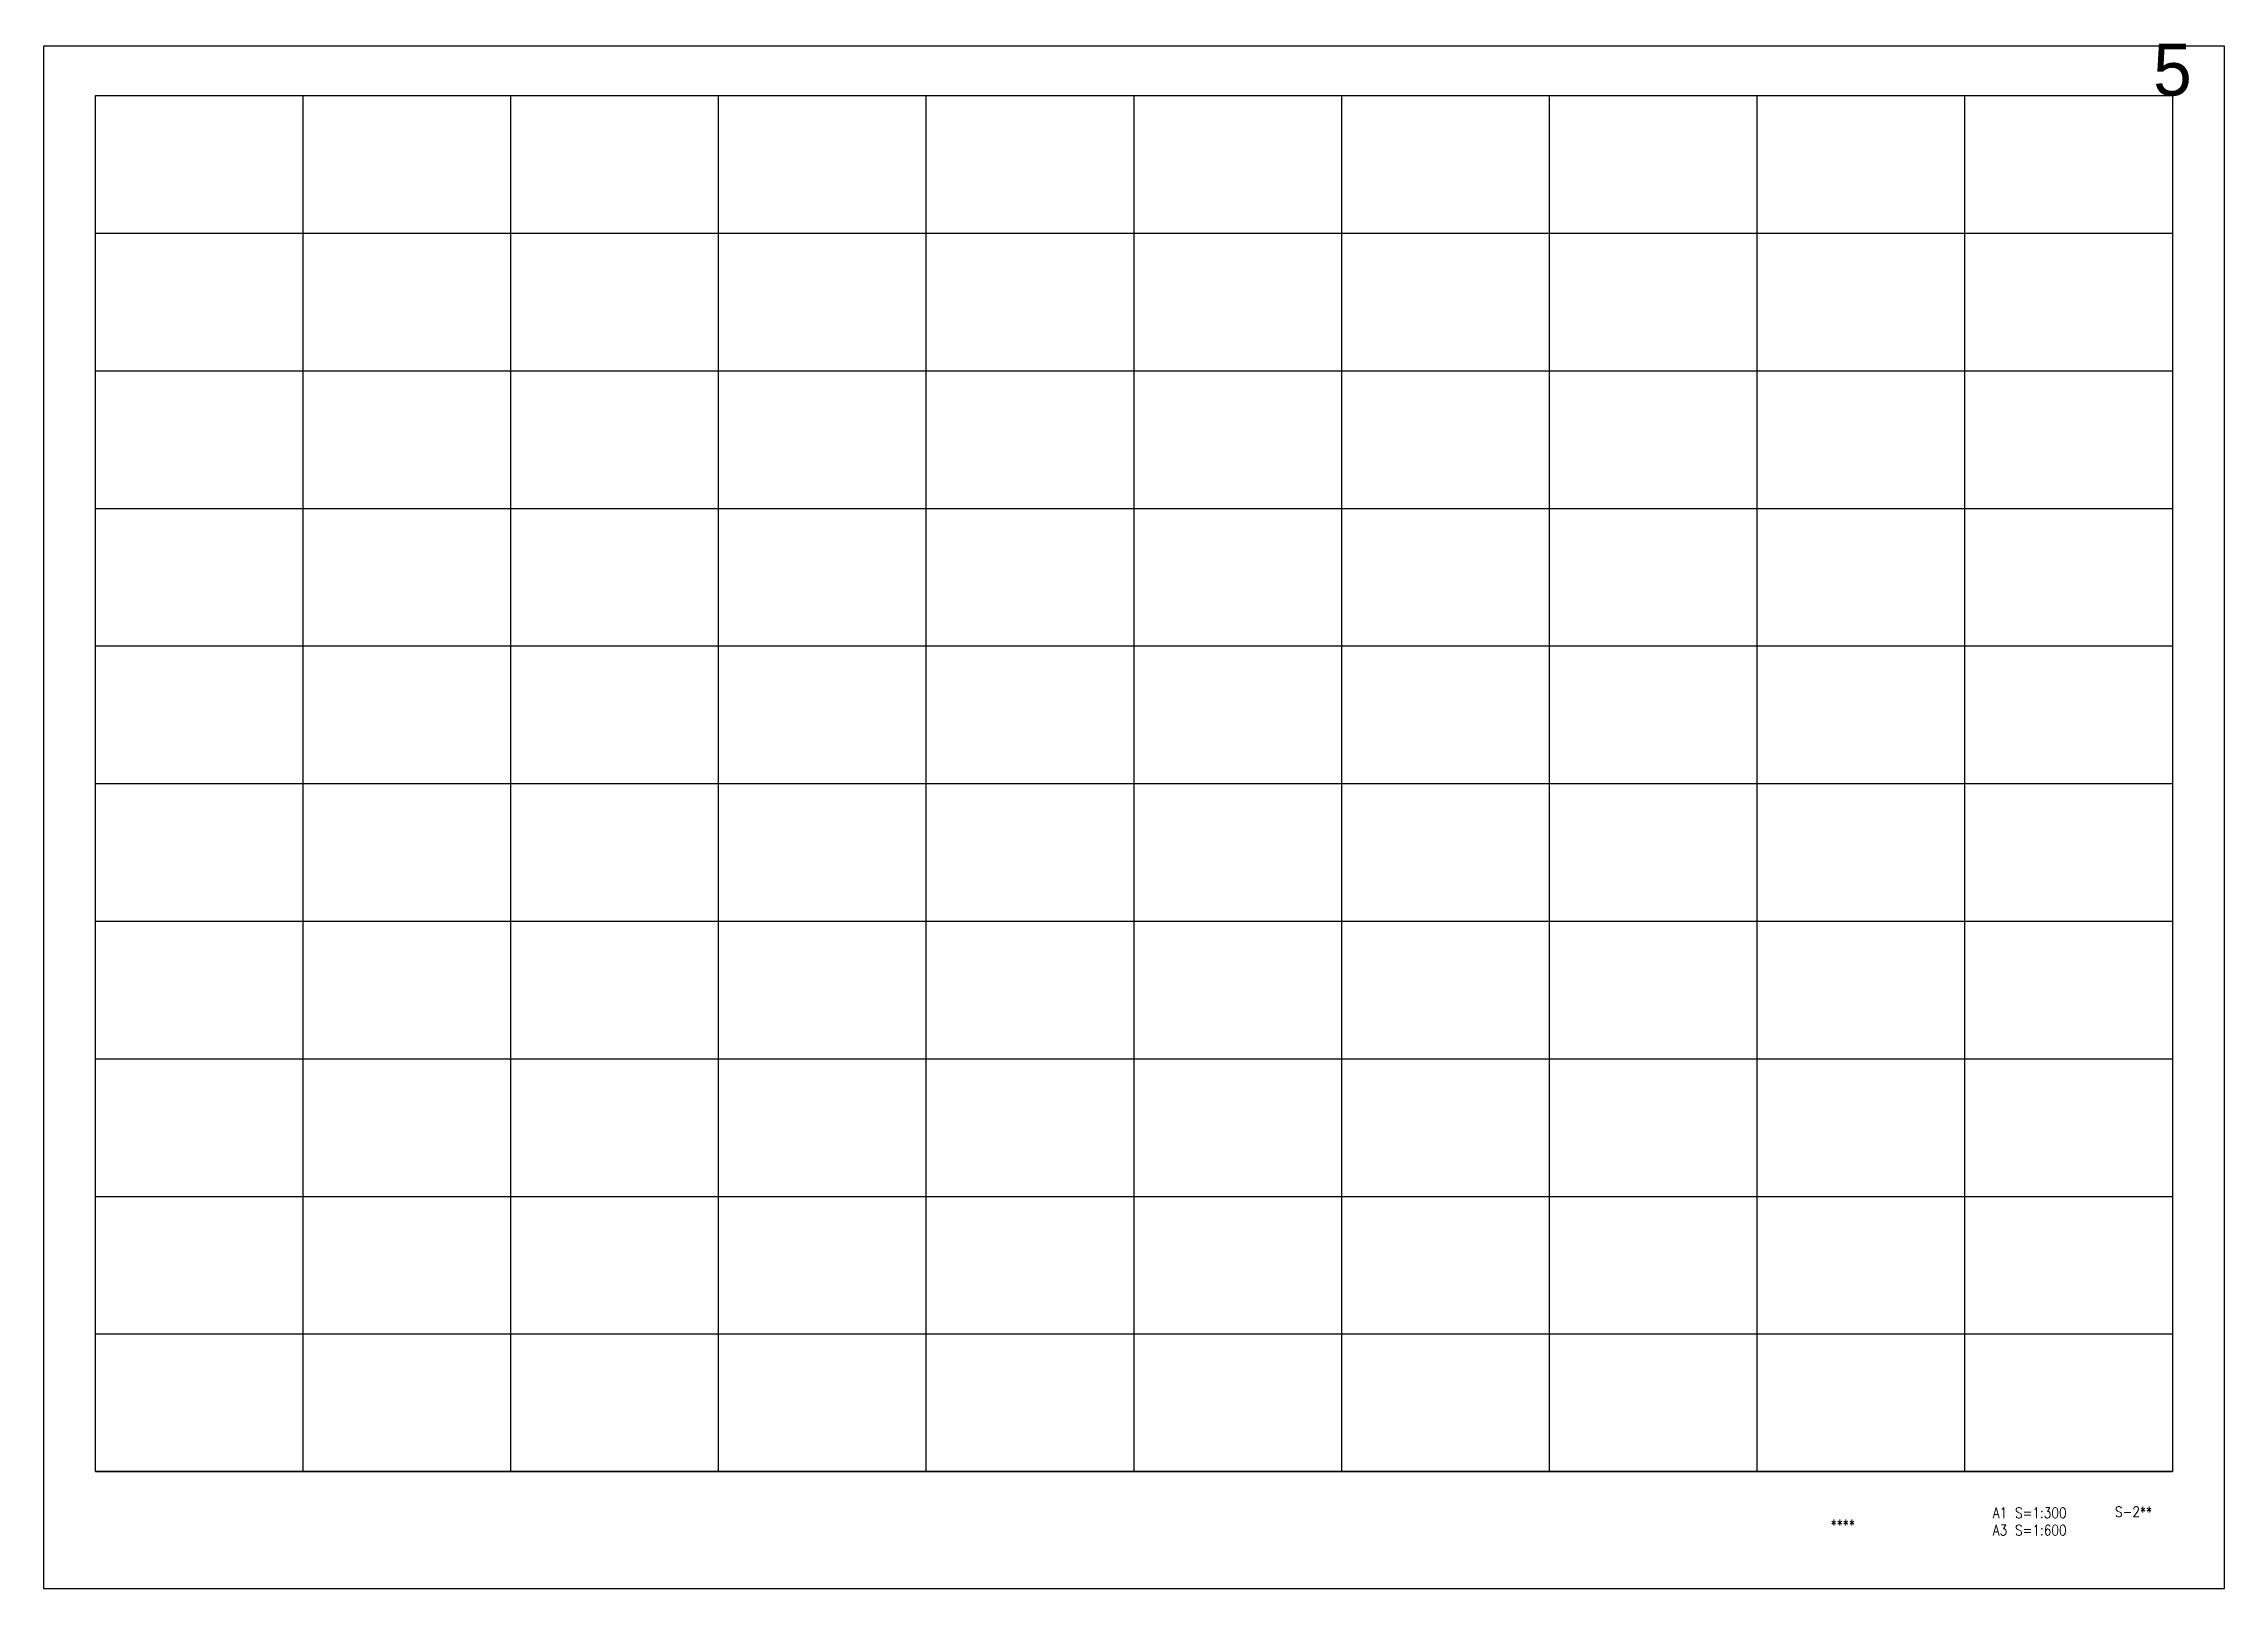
# Model space of a CAD drawing. Extents: x -76008 to 648000, y -1342800 to 168370.
# Drawn here: x 0 to 168000, y -662800 to -543800 of the extents above; entities that cross this region are included whole.
import ezdxf
from ezdxf.enums import TextEntityAlignment as Align

# ---------------------------------------------------------------- set-up
doc = ezdxf.new("R2010")
doc.units = 0
doc.header["$MEASUREMENT"] = 0
doc.layers.add('99_レイアウト枠', color=251, linetype='CONTINUOUS', plot=False)
doc.layers.add('99_頁番号', color=6, linetype='CONTINUOUS')
doc.styles.add('DRACAD', font='txt', dxfattribs={"width": 0.85, "bigfont": 'extfont2'})
doc.styles.get("Standard").update_dxf_attribs({"font": 'Osaka.ttc'})

msp = doc.modelspace()

# ---------------------------------------------------------------- texts
at = {"layer": '99_レイアウト枠'}
msp.add_text('5', height=4000, dxfattribs=at).set_placement((163999.99992, -547800), align=Align.CENTER)
at = {"layer": '99_頁番号', "char_height": 800, "attachment_point": 5, "style": 'DRACAD'}
for s, insert in [('A1 S=1:300^JA3 S=1:600', (152999.99992, -657648.63731)), ('{S-2**}', (160999.99992, -656900)), ('{  ****  }', (137999.99992, -657900))]:
    msp.add_mtext(s, dxfattribs=dict(at, insert=insert))

# ---------------------------------------------------------------- linework, layer by layer
at = {"layer": '99_レイアウト枠'}
for p, q in [((4000, -653800), (4000, -547800)), ((20000, -653800), (20000, -547800)), ((36000, -653800), (36000, -547800)), ((52000, -653800), (52000, -547800)), ((68000, -653800), (68000, -547800)), ((84000, -653800), (84000, -547800)), ((99999.99996, -653800), (99999.99996, -547800)), ((115999.99996, -653800), (115999.99996, -547800)), ((131999.99996, -653800), (131999.99996, -547800)), ((147999.99996, -653800), (147999.99996, -547800)), ((4000, -558400), (163999.99992, -558400)), ((4000, -569000), (163999.99992, -569000)), ((4000, -579600), (163999.99992, -579600)), ((4000, -590200), (163999.99992, -590200)), ((4000, -600800), (163999.99992, -600800)), ((4000, -611400), (163999.99992, -611400)), ((4000, -622000), (163999.99992, -622000)), ((4000, -632600), (163999.99992, -632600)), ((4000, -643200), (163999.99992, -643200)), ((4000, -653800), (163999.99992, -653800))]:
    msp.add_line(p, q, dxfattribs=at)
for points in [[(0, -662800), (168000, -662800), (168000, -544000), (0, -544000)], [(4000, -547800), (163999.99992, -547800), (163999.99992, -653800), (4000, -653800)]]:
    msp.add_lwpolyline(points, close=True, dxfattribs=at)

msp.set_redraw_order([(e.dxf.handle, doc.entitydb.next_handle()) for e in msp.query("TEXT MTEXT ATTDEF DIMENSION ARC_DIMENSION")])  # texts and dimensions are drawn at this point

doc.saveas('drawing.dxf')
